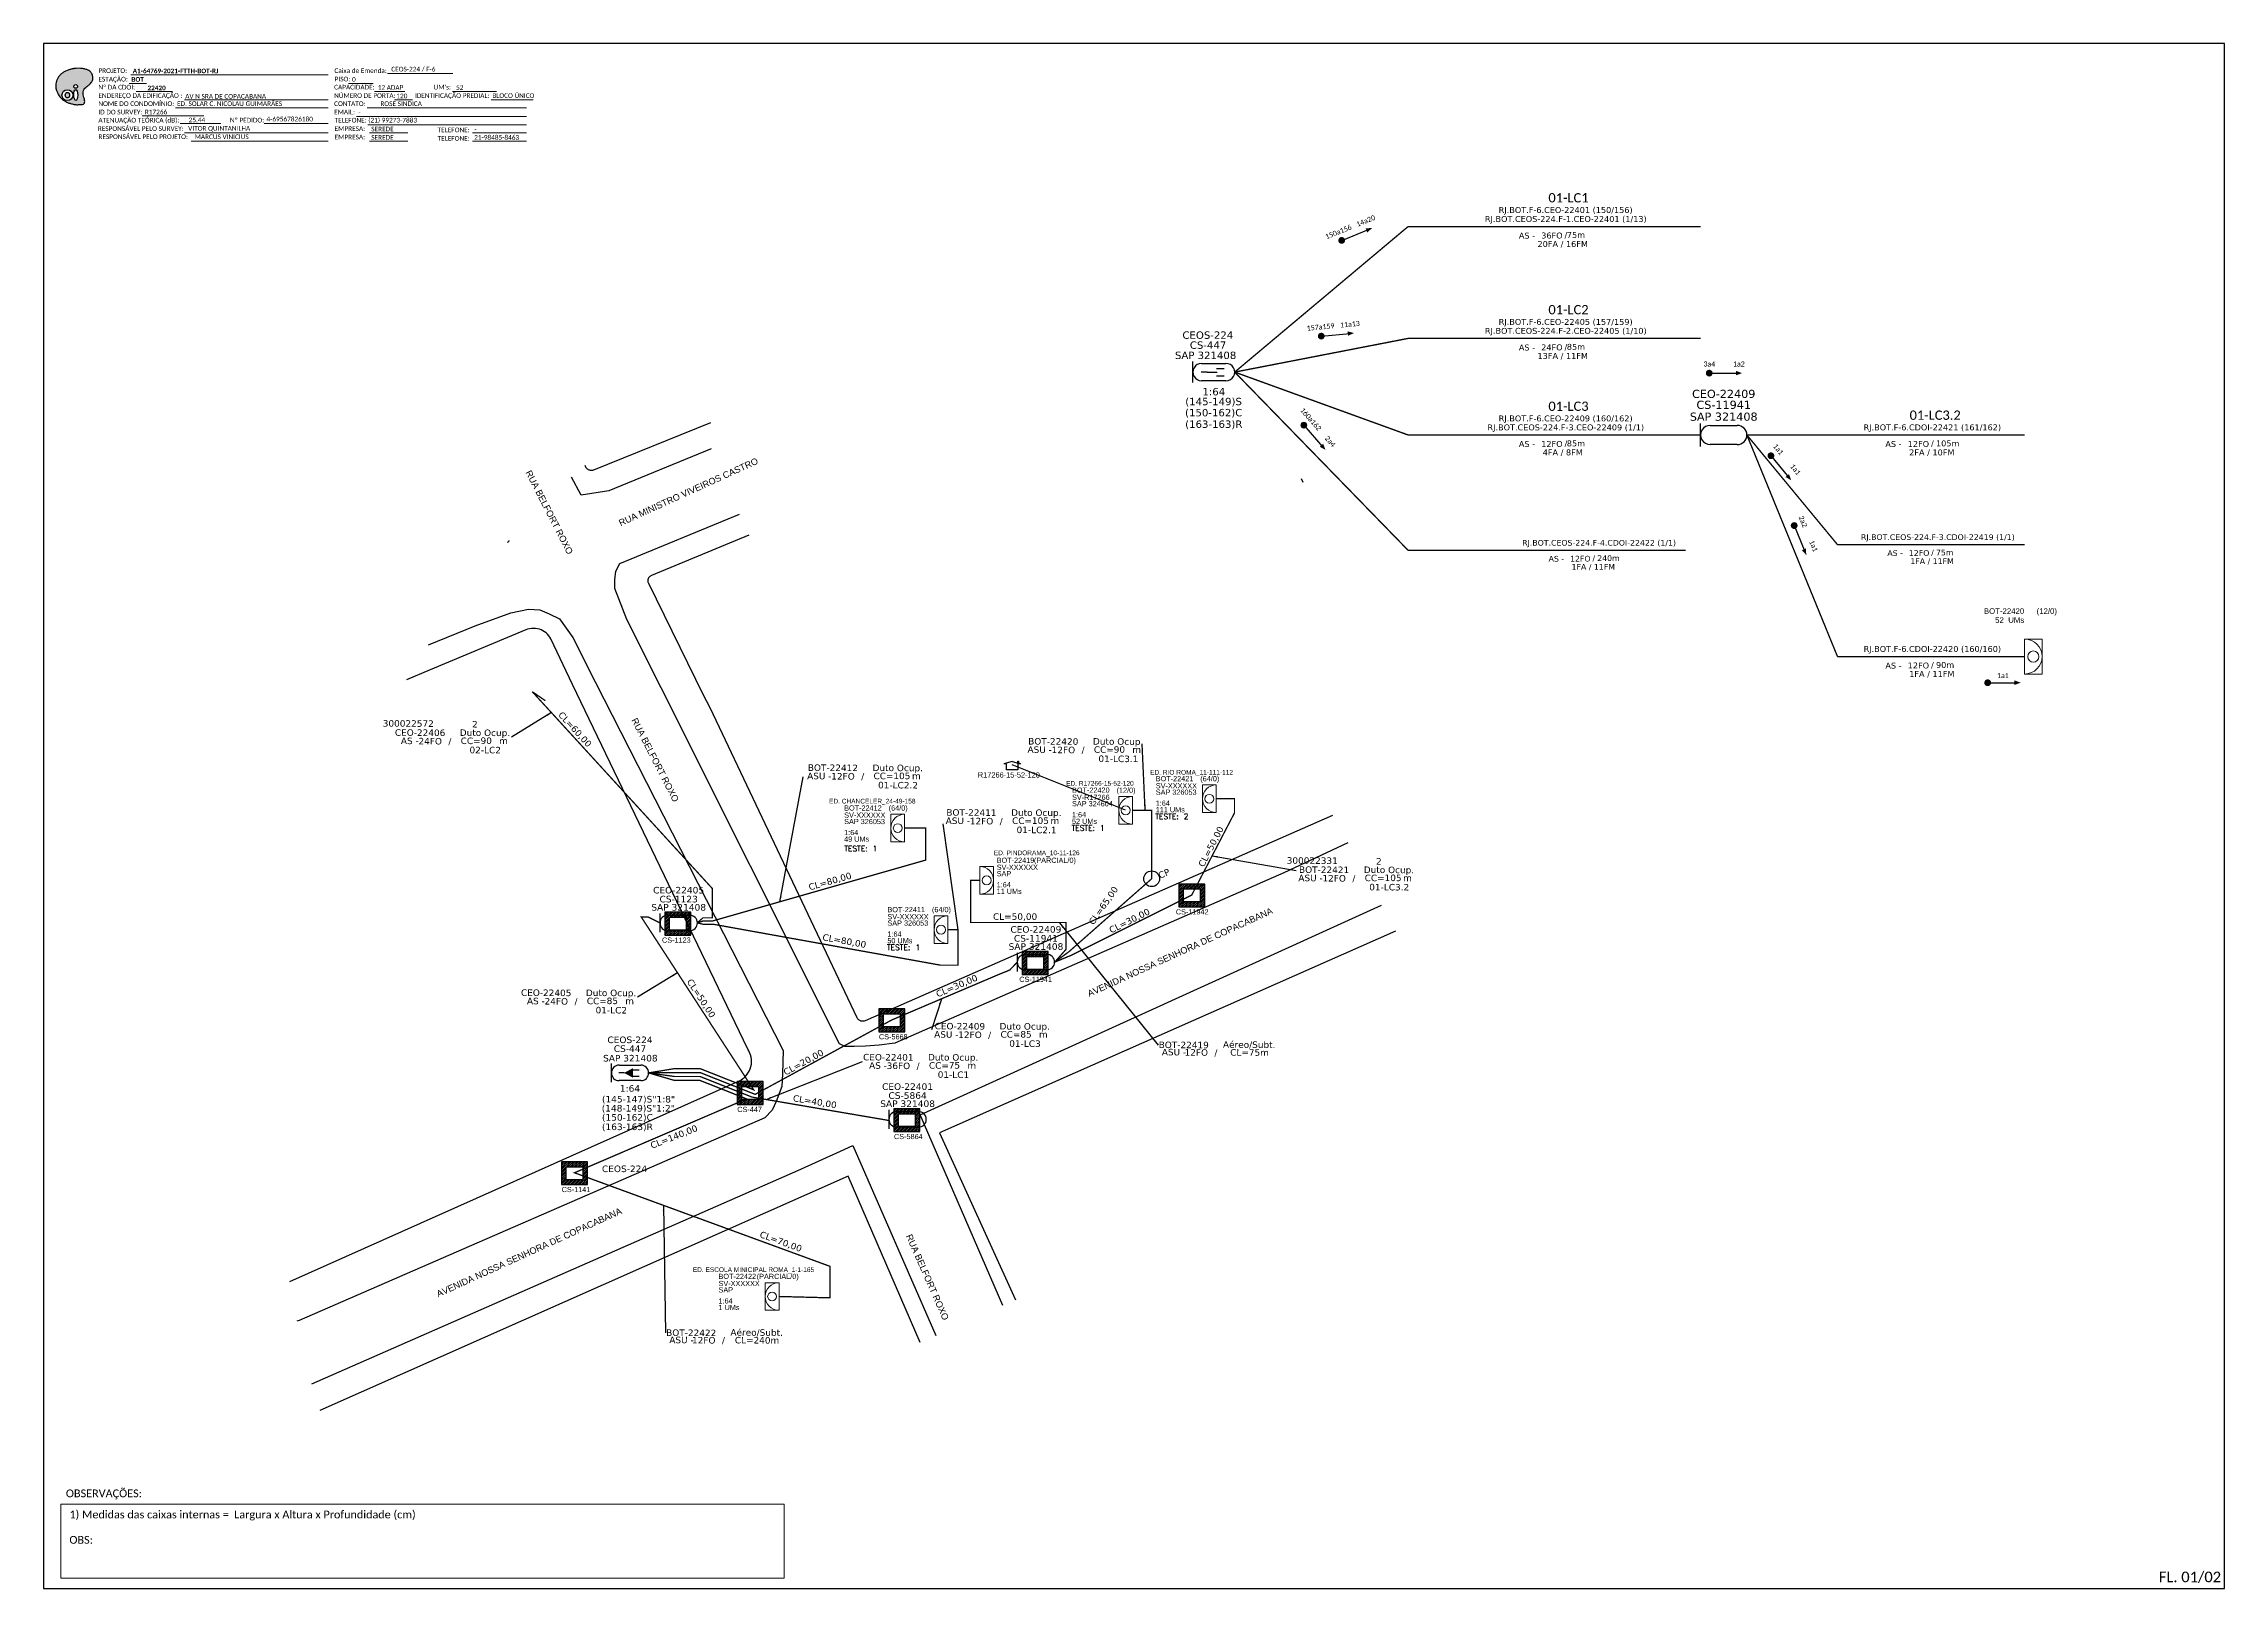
# Model space of a CAD drawing. Header units: inches. Extents: x 1611 to 3397, y 1190 to 1784.
# Drawn here: x 1611 to 2450, y 1190 to 1784 of the extents above; entities that cross this region are included whole.
import ezdxf
from ezdxf.enums import TextEntityAlignment as Align

# ---------------------------------------------------------------- set-up
doc = ezdxf.new("R2010")
doc.units = ezdxf.units.IN
doc.header["$MEASUREMENT"] = 0
for name, color, linetype in [('10.0-Cartográfico', 252, 'Continuous'), ('10.1-Caixas Subterrâneas', 5, 'Continuous'), ('20.4-CEOS', 1, 'Continuous'), ('20.5-CEO', 1, 'Continuous'), ('CABO OPTICO EXISTENTE', 5, 'Continuous'), ('CAP a instalar', 1, 'Continuous'), ('celulas gpon', 7, 'Continuous'), ('label_cabos', 7, 'Continuous'), ('Segmento de Logradouro Texto', 238, 'Continuous'), ('SETA', 7, 'Continuous'), ('surveys', 252, 'Continuous'), ('surveys legendas', 7, 'Continuous')]:
    doc.layers.add(name, color=color, linetype=linetype)
for name, color, linetype, lineweight in [("20.0-LEGENDA DOS CDO'S", 1, 'Continuous', 0), ('20.1-CDO_INTERIOR', 1, 'Continuous', 0), ('40.1-ETIQUETAS', 1, 'Continuous', 20)]:
    doc.layers.add(name, color=color, linetype=linetype, lineweight=lineweight)
doc.styles.add('ARIAL', font='arial.ttf')
doc.styles.add('DIGICADE', font='arial.ttf')
doc.styles.add('ROMANS', font='romans.shx')
doc.styles.add('siredit', font='verdana.ttf')
doc.styles.add('WMF-Calibri0', font='calibri.ttf')
doc.styles.add('WMF-Calibri1', font='calibrib.ttf')
doc.linetypes.add('FENCELINE1', pattern='A,0.25,-0.1,[133,ltypeshp.shx,S=0.1,R=0,X=-0.1,Y=0],-0.1,1', length=1.45)
doc.dimstyles.new('CC', dxfattribs={"dimtxt": 1, "dimasz": 2, "dimexe": 0.18, "dimexo": 0.0625, "dimgap": 0.09, "dimtad": 0, "dimdec": 0, "dimrnd": 1, "dimzin": 0, "dimdsep": 46, "dimtxsty": 'siredit', "dimblk": 'NONE', "dimcen": 0, "dimse1": 1, "dimse2": 1, "dimsd1": 1, "dimsd2": 1, "dimclrt": 7, "dimadec": 0, "dimazin": 0, "dimtfac": 1, "dimtdec": 0, "dimtofl": 0, "dimtmove": 0, "dimatfit": 3, "dimfxl": 0, "dimtolj": 1, "dimtzin": 0, "dimarcsym": 0})

# ---------------------------------------------------------------- blocks, each defined once
blk = doc.blocks.new('Teste  FTTH')
at = {"color": 0, "lineweight": 0, "style": 'ROMANS'}
for tag, p in [('TESTE', (-2.3, -0.29)), ('QTDE', (0.21, -0.29))]:
    blk.add_attdef(tag, p, '', height=0.48, dxfattribs=at)
for tag, p, flags in [('FID', (-2.23, -1.25), 1), ('FATOR', (-2.23, -2.03), 3), ('ID_ATIVIDADE', (-2.23, -2.72), 3)]:
    blk.add_attdef(tag, p, '', height=0.48, dxfattribs=dict(at, flags=flags))
blk = doc.blocks.new('_None')
blk = doc.blocks.new('*X4')
at = {"color": 0, "linetype": 'Continuous'}
for p, q in [((-1.25, 0.34099), (-0.49099, 1.1)), ((-1.25, 0.517767), (-0.667767, 1.1)), ((-1.25, 0.694544), (-0.844544, 1.1)), ((-1.25, 0.87132), (-1.02132, 1.1)), ((-1.25, 1.048097), (-1.198097, 1.1)), ((-1.25, 0.164214), (-0.8035, 0.610714)), ((-1.25, -0.012563), (-0.8035, 0.433937)), ((-1.25, -0.18934), (-0.8035, 0.25716)), ((-1.25, -0.366117), (-0.8035, 0.080383)), ((-0.789214, 0.625), (-0.314214, 1.1)), ((-0.612437, 0.625), (-0.137437, 1.1)), ((-0.43566, 0.625), (0.03934, 1.1)), ((-0.258883, 0.625), (0.216117, 1.1)), ((-0.082107, 0.625), (0.392893, 1.1)), ((0.09467, 0.625), (0.56967, 1.1)), ((0.271447, 0.625), (0.746447, 1.1)), ((0.448223, 0.625), (0.923223, 1.1)), ((0.625, 0.625), (1.1, 1.1)), ((0.801777, 0.625), (1.25, 1.073223)), ((0.8035, 0.449947), (1.25, 0.896447)), ((0.8035, 0.27317), (1.25, 0.71967)), ((0.8035, 0.096393), (1.25, 0.542893)), ((0.8035, -0.080383), (1.25, 0.366117)), ((0.8035, -0.25716), (1.25, 0.18934)), ((0.8035, -0.433937), (1.25, 0.012563)), ((-1.25, -0.542893), (-0.8035, -0.096393)), ((-1.25, -0.71967), (-0.8035, -0.27317)), ((-1.25, -0.896447), (-0.8035, -0.449947)), ((-1.25, -1.073223), (-0.801777, -0.625)), ((-1.1, -1.1), (-0.625, -0.625)), ((-0.923223, -1.1), (-0.448223, -0.625)), ((-0.746447, -1.1), (-0.271447, -0.625)), ((-0.56967, -1.1), (-0.09467, -0.625)), ((-0.392893, -1.1), (0.082107, -0.625)), ((-0.216117, -1.1), (0.258883, -0.625)), ((-0.03934, -1.1), (0.43566, -0.625)), ((0.137437, -1.1), (0.612437, -0.625)), ((0.314214, -1.1), (0.789214, -0.625)), ((0.49099, -1.1), (1.25, -0.34099)), ((0.667767, -1.1), (1.25, -0.517767)), ((0.8035, -0.610714), (1.25, -0.164214)), ((0.844544, -1.1), (1.25, -0.694544)), ((1.02132, -1.1), (1.25, -0.87132)), ((1.198097, -1.1), (1.25, -1.048097))]:
    blk.add_line(p, q, dxfattribs=at)
blk = doc.blocks.new('OI')
h = blk.add_hatch(color=40)
edge = h.paths.add_edge_path()
edge.add_spline(control_points=[(4.35, -0.67), (3.92, -0.99), (3.26, -1.5), (2.81, -2.59), (2.9, -3.5), (3.06, -4.27), (3.31, -4.85), (3.37, -5.39), (3.4, -5.88), (3.2, -6.4), (2.54, -6.61), (1.65, -6.63), (0.55, -6.67), (-0.56, -6.42), (-1.61, -6.14), (-2.77, -5.61), (-3.92, -4.77), (-4.89, -3.7), (-5.34, -2.65), (-5.6, -1.94), (-5.85, -0.96), (-5.71, 0.47), (-5.1, 2.02), (-4.14, 3.02), (-3.3, 3.61), (-2.37, 4.16), (-1.36, 4.44), (-0.56, 4.7), (0.79, 4.85), (2.24, 4.97), (3.79, 4.57), (4.67, 4.21), (5.44, 3.65), (5.76, 2.99), (6.03, 2.21), (6.01, 1.46), (5.72, 0.64), (5.31, 0.08), (4.88, -0.38), (4.51, -0.55), (4.35, -0.67)], knot_values=[0, 0, 0, 0, 1.60434, 2.417191, 3.427595, 4.282808, 4.776746, 5.304182, 5.888771, 6.258406, 6.858137, 7.79129, 8.986195, 10.124242, 11.187857, 12.242908, 13.953784, 15.414161, 16.515391, 17.349188, 17.675853, 19.552021, 21.515531, 22.568638, 23.63245, 24.621084, 25.782718, 26.745347, 27.142653, 29.870543, 31.004649, 31.921532, 32.709589, 33.801391, 34.042471, 35.192333, 35.971461, 36.628871, 37.254359, 37.836911, 37.836911, 37.836911, 37.836911], degree=3, periodic=0)
h.paths.add_polyline_path([(1.13, -0.87, -1), (-0.04, -0.87, -1)], flags=16)
edge = h.paths.add_edge_path(flags=16)
edge.add_ellipse((0.56, -3.59), major_axis=(-0.02, 1.71), ratio=0.361305, start_angle=0, end_angle=360)
h.paths.add_polyline_path([(-0.36, -3.62, -1), (-3.8, -3.62, -1)], flags=16)
edge = h.paths.add_edge_path(flags=0)
edge.add_ellipse((-2.08, -3.62), major_axis=(0, 0.885), ratio=0.758294, start_angle=0, end_angle=360)
at = {"color": 40}
for centre, radius in [((-2.08, -3.62), 1.72), ((0.54, -0.87), 0.587)]:
    blk.add_circle(centre, radius, dxfattribs=at)
blk.add_ellipse((-2.08, -3.62), major_axis=(0, 0.885), ratio=0.758294, start_param=-3.141592653589792, end_param=3.141592653589792, dxfattribs=at)
blk.add_ellipse((0.56, -3.59), major_axis=(-0.02, 1.71), ratio=0.361305, dxfattribs=at)
at = {"color": 40, "start_tangent": (-0.800898, -0.598801), "end_tangent": (-0.800898, -0.598801)}
blk.add_spline([(4.35, -0.67), (3.2, -1.78), (2.9, -2.54), (2.92, -3.55), (3.12, -4.38), (3.28, -4.85), (3.37, -5.37), (3.35, -5.95), (3.2, -6.29), (2.66, -6.55), (1.73, -6.63), (0.54, -6.62), (-0.58, -6.41), (-1.6, -6.11), (-2.56, -5.67), (-3.95, -4.67), (-4.89, -3.56), (-5.37, -2.56), (-5.64, -1.78), (-5.72, -1.46), (-5.63, 0.42), (-4.84, 2.22), (-4.13, 2.99), (-3.27, 3.62), (-2.4, 4.09), (-1.3, 4.47), (-0.37, 4.72), (0.02, 4.77), (2.75, 4.8), (3.85, 4.53), (4.69, 4.16), (5.31, 3.68), (5.85, 2.73), (5.93, 2.5), (5.94, 1.35), (5.67, 0.62), (5.29, 0.08), (4.84, -0.36), (4.35, -0.67)], degree=3, dxfattribs=at)
blk = doc.blocks.new('A$C18A50A88')
at = {"layer": 'surveys', "color": 0}
for p, q in [((3.22, 3.25), (0, 2.31)), ((1.01, 0), (1.01, 2.3)), ((5.43, 0), (1.01, 0)), ((3.22, 3.25), (6.44, 2.31)), ((5.38, 3.39), (5.72, 3.39)), ((5.38, 2.63), (5.38, 3.39)), ((6.44, 2.31), (5.43, 2.31)), ((5.43, 2.31), (5.43, 0)), ((5.72, 3.39), (5.72, 2.53))]:
    blk.add_line(p, q, dxfattribs=at)
blk.add_lwpolyline([(1.01, 2.3), (0, 2.31)], dxfattribs=at)

msp = doc.modelspace()

# ---------------------------------------------------------------- linework, layer by layer
at = {"color": 0, "lineweight": 0}
for p, q in [((1617.52, 1222.77), (1895.77, 1222.77)), ((1617.52, 1194.26), (1617.52, 1222.77)), ((1895.77, 1222.77), (1895.77, 1194.26)), ((1895.77, 1194.26), (1617.52, 1194.26))]:
    msp.add_line(p, q, dxfattribs=at)
msp.add_lwpolyline([(1610.96, 1190.38), (2449.53, 1190.38), (2449.53, 1784.38), (1610.96, 1784.38), (1610.96, 1190.38)])
at = {"color": 7, "lineweight": 0}
for points in [[(1644.44, 1772.34), (1720.41, 1772.34)], [(1743.25, 1772.83), (1768.38, 1772.83)], [(1643.92, 1769.06), (1650.47, 1769.06)], [(1646.58, 1765.99), (1660.52, 1765.99)], [(1665.15, 1762.75), (1720.41, 1762.75)], [(1728.2, 1769.1), (1737.69, 1769.1)], [(1738.25, 1765.99), (1749.87, 1765.99)], [(1745.84, 1762.75), (1752.78, 1762.75)], [(1768.19, 1765.99), (1785.05, 1765.99)], [(1783.01, 1762.75), (1799.19, 1762.75)], [(1648.9, 1756.58), (1672.53, 1756.58)], [(1661.74, 1759.64), (1720.41, 1759.64)], [(1663.44, 1753.61), (1679.11, 1753.61)], [(1695.77, 1753.62), (1720.26, 1753.62)], [(1696.27, 1753.62), (1720.42, 1753.62)], [(1731.33, 1756.4), (1796.6, 1756.4)], [(1735.37, 1759.64), (1796.6, 1759.64)], [(1735.61, 1753.17), (1796.6, 1753.17)], [(1665.15, 1750.05), (1720.41, 1750.05)], [(1667.64, 1746.82), (1720.41, 1746.82)], [(1736.22, 1750.05), (1751.02, 1750.05)], [(1736.22, 1746.82), (1751.02, 1746.82)], [(1775.83, 1750.05), (1796.6, 1750.05)], [(1775.83, 1746.82), (1796.6, 1746.82)]]:
    msp.add_lwpolyline(points, dxfattribs=at)
at = {"color": 0, "const_width": 1.3}
for points in [[(2109.49, 1708.47, 1), (2110.7, 1708.95, 1)], [(2101.6, 1671.84, 1), (2102.89, 1671.96, 1)], [(2250.78, 1657.67, 1), (2252.08, 1657.67, 1)], [(2095.13, 1638.14, 1), (2095.98, 1637.17, 1)], [(2274.75, 1626.4, 1), (2275.58, 1625.39, 1)], [(2283.86, 1599.67, 1), (2284.35, 1598.47, 1)], [(2357.86, 1538.63, 1), (2359.16, 1538.63, 1)]]:
    msp.add_lwpolyline(points, format="xyb", close=True, dxfattribs=at)
at = {"color": 4}
msp.add_lwpolyline([(2027.02, 1489.57), (1983.4, 1507)], dxfattribs=at)
at = {"color": 5}
msp.add_circle((2037.03, 1463.25), 3.03, dxfattribs=at)
at = {"layer": '10.0-Cartográfico'}
for points in [[(1819.05, 1622.22), (1819.35, 1621.64), (1819.47, 1621.42), (1819.62, 1621.24), (1819.79, 1621.06), (1819.97, 1620.88), (1820.19, 1620.75), (1820.38, 1620.62), (1820.63, 1620.53), (1820.87, 1620.44), (1821.12, 1620.4), (1821.36, 1620.36), (1821.63, 1620.36), (1821.87, 1620.36), (1822.12, 1620.41), (1822.36, 1620.48), (1822.53, 1620.55), (1867.55, 1638.74)], [(1867.66, 1628.54), (1828.36, 1612.43), (1817.64, 1610.71), (1813.99, 1617.67)], [(2094.49, 1617.1), (2095.16, 1615.79)], [(1835.21, 1563), (1830.63, 1574.84), (1830.59, 1578.19), (1830.94, 1581.54), (1832.51, 1584.53), (1878.61, 1603.48)], [(1882.17, 1595.34), (1844.73, 1579.88), (1844.48, 1579.76), (1844.27, 1579.65), (1844.07, 1579.49), (1843.9, 1579.33), (1843.74, 1579.14), (1843.59, 1578.94), (1843.47, 1578.73), (1843.4, 1578.51), (1843.33, 1578.28), (1843.29, 1578.05), (1843.27, 1577.81), (1843.29, 1577.58), (1843.32, 1577.33), (1843.4, 1577.11), (1843.5, 1576.88)], [(1789.87, 1593.26), (1789.73, 1592.77), (1789.24, 1592.55)], [(1843.5, 1576.88), (1864.64, 1534)], [(1758.94, 1553.14), (1776.85, 1560.49), (1790.66, 1565.5), (1797.45, 1566.9), (1801.76, 1566.62), (1805.36, 1565.17), (1809.33, 1563.23)], [(1809.33, 1563.23), (1814.45, 1555.99)], [(1848.39, 1536.71), (1835.21, 1563)], [(1814.39, 1537.99), (1806, 1555.48), (1805.65, 1556.11), (1805.22, 1556.71), (1804.75, 1557.25), (1804.21, 1557.76), (1803.62, 1558.21), (1802.98, 1558.58), (1802.29, 1558.91), (1801.58, 1559.18), (1800.82, 1559.35), (1800.07, 1559.45), (1799.31, 1559.49), (1798.56, 1559.46), (1797.8, 1559.36), (1797.05, 1559.17), (1796.37, 1558.94), (1759.54, 1543.55)], [(1814.45, 1555.99), (1823.11, 1538.98)], [(1759.54, 1543.55), (1750.55, 1539.8)], [(1705.62, 1308.43), (1879.05, 1385.8), (1879.84, 1386.38), (1880.57, 1387), (1881.22, 1387.7), (1881.77, 1388.48), (1882.24, 1389.3), (1882.65, 1390.14), (1882.93, 1391.02), (1883.11, 1391.95), (1883.17, 1392.87), (1883.16, 1393.8), (1883.02, 1394.7), (1882.79, 1395.6), (1882.44, 1396.48), (1882.01, 1397.31), (1881.74, 1397.76), (1814.39, 1537.99)], [(1823.11, 1538.98), (1895.28, 1397.23), (1895.11, 1388.24), (1894.88, 1383.33), (1892.6, 1377.58), (1891.17, 1374.3), (1888.27, 1371.27), (1709.18, 1293.38), (1708.37, 1293.08)], [(2112.43, 1477.08), (2087.87, 1465.47), (1938.27, 1400.08), (1932.26, 1399.26), (1927.04, 1398.83), (1922.62, 1398.78), (1919, 1398.74), (1916.98, 1399.83), (1848.39, 1536.71)], [(1864.64, 1534), (1867.08, 1529.05), (1923.68, 1409.91), (1923.78, 1409.69), (1923.93, 1409.48), (1924.08, 1409.31), (1924.27, 1409.15), (1924.47, 1408.99), (1924.67, 1408.86), (1924.91, 1408.75), (1925.13, 1408.66), (1925.38, 1408.6), (1925.65, 1408.58), (1925.89, 1408.56), (1926.16, 1408.56), (1926.4, 1408.61), (1926.65, 1408.66), (1926.96, 1408.77), (2106.66, 1487.76)], [(1979.81, 1299.18), (1948.03, 1372.41), (2013.57, 1402.19), (2125.38, 1453.09)], [(2130.75, 1443.15), (1955.46, 1365.58), (1984.71, 1301.38)], [(1714.13, 1269.04), (1900.94, 1351.02), (1917.39, 1358.49), (1922.08, 1360.67), (1954.09, 1287.67)], [(1948.03, 1284.95), (1920.34, 1348.84), (1717.14, 1258.81)]]:
    msp.add_lwpolyline(points, dxfattribs=at)
at = {"layer": '10.1-Caixas Subterrâneas', "color": 30, "linetype": 'Continuous'}
for p, q in [((2047.47, 1461.22), (2047.47, 1452.43)), ((2057.46, 1461.22), (2047.47, 1461.22)), ((2049.25, 1459.33), (2049.25, 1459.33)), ((2049.25, 1454.33), (2049.25, 1459.33)), ((2049.25, 1459.33), (2055.68, 1459.33)), ((2055.68, 1459.33), (2055.68, 1454.33)), ((2057.46, 1452.43), (2057.46, 1461.22)), ((2047.47, 1452.43), (2057.46, 1452.43)), ((2055.68, 1454.33), (2049.25, 1454.33)), ((1849.88, 1450.35), (1849.88, 1441.56)), ((1859.87, 1450.35), (1849.88, 1450.35)), ((1851.66, 1448.45), (1851.66, 1448.45)), ((1851.66, 1443.45), (1851.66, 1448.45)), ((1851.66, 1448.45), (1858.09, 1448.45)), ((1858.09, 1443.45), (1851.66, 1443.45)), ((1858.09, 1448.45), (1858.09, 1443.45)), ((1859.87, 1441.56), (1859.87, 1450.35)), ((1849.88, 1441.56), (1859.87, 1441.56)), ((1987.26, 1435.26), (1987.26, 1426.47)), ((1997.25, 1435.26), (1987.26, 1435.26)), ((1997.25, 1426.47), (1997.25, 1435.26)), ((1987.26, 1426.47), (1997.25, 1426.47)), ((1989.04, 1433.36), (1989.04, 1433.36)), ((1989.04, 1428.37), (1989.04, 1433.36)), ((1989.04, 1433.36), (1995.47, 1433.36)), ((1995.47, 1428.37), (1989.04, 1428.37)), ((1995.47, 1433.36), (1995.47, 1428.37)), ((1932.11, 1413.19), (1932.11, 1404.4)), ((1942.11, 1413.19), (1932.11, 1413.19)), ((1933.9, 1411.29), (1933.9, 1411.29)), ((1933.9, 1406.3), (1933.9, 1411.29)), ((1933.9, 1411.29), (1940.32, 1411.29)), ((1940.32, 1411.29), (1940.32, 1406.3)), ((1942.11, 1404.4), (1942.11, 1413.19)), ((1932.11, 1404.4), (1942.11, 1404.4)), ((1940.32, 1406.3), (1933.9, 1406.3)), ((1877.64, 1385.24), (1877.64, 1376.45)), ((1887.64, 1385.24), (1877.64, 1385.24)), ((1887.64, 1376.45), (1887.64, 1385.24)), ((1877.64, 1376.45), (1887.64, 1376.45)), ((1879.43, 1383.35), (1879.43, 1383.35)), ((1879.43, 1378.35), (1879.43, 1383.35)), ((1879.43, 1383.35), (1885.85, 1383.35)), ((1885.85, 1378.35), (1879.43, 1378.35)), ((1885.85, 1383.35), (1885.85, 1378.35)), ((1937.91, 1374.82), (1937.91, 1366.03)), ((1947.9, 1374.82), (1937.91, 1374.82)), ((1939.69, 1372.92), (1939.69, 1372.92)), ((1939.69, 1367.93), (1939.69, 1372.92)), ((1939.69, 1372.92), (1946.12, 1372.92)), ((1946.12, 1367.93), (1939.69, 1367.93)), ((1946.12, 1372.92), (1946.12, 1367.93)), ((1947.9, 1366.03), (1947.9, 1374.82)), ((1937.91, 1366.03), (1947.9, 1366.03)), ((1810.12, 1354.44), (1810.12, 1345.64)), ((1820.11, 1354.44), (1810.12, 1354.44)), ((1811.91, 1352.54), (1811.91, 1352.54)), ((1811.91, 1347.54), (1811.91, 1352.54)), ((1811.91, 1352.54), (1818.33, 1352.54)), ((1818.33, 1352.54), (1818.33, 1347.54)), ((1820.11, 1345.64), (1820.11, 1354.44)), ((1810.12, 1345.64), (1820.11, 1345.64)), ((1818.33, 1347.54), (1811.91, 1347.54))]:
    msp.add_line(p, q, dxfattribs=at)
at = {"layer": '20.1-CDO_INTERIOR', "color": 1, "lineweight": 18}
for points in [[(2379.41, 1541.98), (2379.41, 1555.41), (2372.7, 1555.41), (2372.7, 1541.98)], [(2024.37, 1484.26), (2024.36, 1494.89), (2029.67, 1494.89), (2029.68, 1484.26)]]:
    msp.add_lwpolyline(points, close=True, dxfattribs=at)
at = {"layer": '20.1-CDO_INTERIOR', "color": 0, "lineweight": 18}
for points in [[(2056.57, 1488.7), (2056.56, 1499.32), (2061.88, 1499.32), (2061.88, 1488.7)], [(1936.75, 1477.41), (1936.74, 1488.04), (1942.06, 1488.04), (1942.06, 1477.41)], [(1976.24, 1457.33), (1976.25, 1467.96), (1970.94, 1467.96), (1970.93, 1457.33)], [(1953.38, 1438.35), (1953.38, 1448.97), (1958.69, 1448.97), (1958.69, 1438.35)], [(1888.43, 1297.31), (1888.42, 1307.93), (1893.74, 1307.93), (1893.74, 1297.31)]]:
    msp.add_lwpolyline(points, close=True, dxfattribs=at)
at = {"layer": '20.1-CDO_INTERIOR', "color": 1, "lineweight": 18}
for centre, radius in [((2376.05, 1548.7), 2.15), ((2027.02, 1489.57), 1.7)]:
    msp.add_circle(centre, radius, dxfattribs=at)
at = {"layer": '20.1-CDO_INTERIOR', "color": 0, "lineweight": 18}
for centre in [(2059.22, 1494.01), (1939.4, 1482.73), (1973.59, 1462.64), (1956.04, 1443.66), (1891.08, 1302.62)]:
    msp.add_circle(centre, 1.7, dxfattribs=at)
at = {"layer": '20.1-CDO_INTERIOR', "color": 1, "lineweight": 18}
for centre, radius, start, end in [((2372.7, 1548.7), 6.72, 270, 90), ((2029.68, 1489.58), 5.31, 90.02759, 270.02759)]:
    msp.add_arc(centre, radius, start, end, dxfattribs=at)
at = {"layer": '20.1-CDO_INTERIOR', "color": 0, "lineweight": 18}
for centre, start, end in [((2061.88, 1494.01), 90.02759, 270.02759), ((1942.06, 1482.73), 90.02759, 270.02759), ((1970.93, 1462.65), 269.97241, 89.97241), ((1958.69, 1443.66), 90.02759, 270.02759), ((1893.74, 1302.62), 90.02759, 270.02759)]:
    msp.add_arc(centre, 5.31, start, end, dxfattribs=at)
at = {"layer": '20.4-CEOS', "color": 0}
for p, q in [((2052.87, 1654.03), (2052.87, 1662.11)), ((2056.22, 1661.42), (2065.62, 1661.42)), ((2058.33, 1658.07), (2056.07, 1658.07)), ((2065.62, 1654.72), (2056.22, 1654.72)), ((2058.33, 1658.07), (2062.21, 1658.07)), ((2062.03, 1659.4), (2064.89, 1659.4)), ((2062.03, 1656.61), (2064.89, 1656.61)), ((1832.27, 1391.57), (1840.62, 1391.57)), ((1840.62, 1385.61), (1832.27, 1385.61))]:
    msp.add_line(p, q, dxfattribs=at)
for points in [[(1829.29, 1385), (1829.29, 1392.18)], [(1834.14, 1388.59), (1832.13, 1388.59)], [(1837.43, 1389.77), (1839.97, 1389.77)], [(1837.43, 1387.3), (1839.97, 1387.3)]]:
    msp.add_lwpolyline(points, dxfattribs=at)
msp.add_lwpolyline([(1834.14, 1388.59, 0, 3.68, 0), (1837.59, 1388.59, 3.68, 3.68, 0)], format="xyseb", dxfattribs=at)
for centre, start, end in [((1832.27, 1388.59), 90, 270), ((1840.62, 1388.59), 270, 90)]:
    msp.add_arc(centre, 2.98, start, end, dxfattribs=at)
for centre, major_axis, start_param, end_param in [((2056.22, 1658.07), (2.37, 2.37), 0.785398, 3.926991), ((2065.62, 1658.07), (-2.37, 2.37), 2.356194, 5.497787)]:
    msp.add_ellipse(centre, major_axis=major_axis, ratio=1, start_param=start_param, end_param=end_param, dxfattribs=at)
at = {"layer": '20.5-CEO', "color": 0}
for p, q in [((1850.97, 1449.26), (1859.36, 1449.26)), ((1859.36, 1443.28), (1850.97, 1443.28)), ((1938.99, 1373.74), (1947.39, 1373.74)), ((1947.39, 1367.75), (1938.99, 1367.75))]:
    msp.add_line(p, q, dxfattribs=at)
at = {"layer": '20.5-CEO', "color": 5}
for p, q in [((1988.34, 1434.18), (1996.74, 1434.18)), ((1996.74, 1428.19), (1988.34, 1428.19))]:
    msp.add_line(p, q, dxfattribs=at)
at = {"layer": '20.5-CEO', "color": 0}
for points in [[(1847.97, 1449.88), (1847.97, 1442.66)], [(1936, 1374.35), (1936, 1367.14)]]:
    msp.add_lwpolyline(points, dxfattribs=at)
at = {"layer": '20.5-CEO', "color": 5}
msp.add_lwpolyline([(1985.35, 1434.79), (1985.35, 1427.58)], dxfattribs=at)
at = {"layer": '20.5-CEO', "color": 0}
for centre, start, end in [((1850.97, 1446.27), 90, 270), ((1859.36, 1446.27), 270, 90), ((1938.99, 1370.74), 90, 270), ((1947.39, 1370.74), 270, 90)]:
    msp.add_arc(centre, 2.99, start, end, dxfattribs=at)
at = {"layer": '20.5-CEO', "color": 5}
for centre, start, end in [((1988.34, 1431.18), 90, 270), ((1996.74, 1431.18), 270, 90)]:
    msp.add_arc(centre, 2.99, start, end, dxfattribs=at)
at = {"layer": 'CAP a instalar', "color": 5, "linetype": 'Continuous'}
for p, q in [((2248.12, 1629.43), (2248.12, 1638.36)), ((2251.82, 1637.59), (2262.21, 1637.6)), ((2262.21, 1630.19), (2251.82, 1630.19))]:
    msp.add_line(p, q, dxfattribs=at)
at = {"layer": 'CAP a instalar', "color": 0, "linetype": 'FENCELINE1', "ltscale": 6, "const_width": 0.52}
for points in [[(2135.65, 1714.04), (2068.97, 1658.07)], [(2135.65, 1714.04), (2248.12, 1714.04)], [(2135.65, 1671.02), (2068.97, 1658.07)], [(2135.65, 1671.02), (2248.12, 1671.02)], [(2068.97, 1658.07), (2135.65, 1589.54)], [(2135.65, 1633.89), (2068.97, 1658.07)], [(2135.65, 1633.89), (2248.12, 1633.89)], [(2265.91, 1633.89), (2300.75, 1591.72)], [(2265.91, 1633.89), (2372.69, 1633.89)], [(2135.65, 1589.54), (2242.42, 1589.54)], [(2300.75, 1591.72), (2372.69, 1591.72)]]:
    msp.add_lwpolyline(points, dxfattribs=at)
at = {"layer": 'CAP a instalar', "color": 1, "linetype": 'FENCELINE1', "ltscale": 6, "const_width": 0.52}
for points in [[(2265.91, 1633.89), (2300.75, 1548.7)], [(2300.75, 1548.7), (2372.7, 1548.7)]]:
    msp.add_lwpolyline(points, dxfattribs=at)
at = {"layer": 'CAP a instalar', "color": 0, "ltscale": 5, "const_width": 0.5}
for points in [[(1862.35, 1446.35), (1864.48, 1448.22), (1868.1, 1448.22), (1868.1, 1459.49), (1798.86, 1535.18)], [(1798.86, 1535.18), (1803.89, 1531.72)], [(1999.73, 1431.18), (2006.1, 1433.8), (2052.44, 1456.98), (2068.89, 1488.58), (2068.89, 1494.01), (2061.88, 1494.01)], [(1862.35, 1446.27), (1864.48, 1447), (1868.16, 1447), (1950.17, 1470.43), (1950.17, 1482.73), (1942.06, 1482.73)], [(1843.6, 1388.59), (1853.58, 1390.25), (1863.38, 1390.25), (1883.98, 1382.09), (1840.79, 1448.51), (1843.53, 1448.49), (1847.97, 1446.27)], [(1862.35, 1446.27), (1864.48, 1445.78), (1868.31, 1445.78), (1955.85, 1430.02), (1962.58, 1430.02), (1962.58, 1443.66), (1958.69, 1443.66)], [(1843.6, 1388.59), (1853.58, 1388.73), (1863.38, 1388.73), (1884.56, 1380.34), (1937.09, 1408.95), (1978.15, 1426.4), (1982.48, 1428.16), (1985.35, 1431.18)], [(1843.6, 1388.59), (1853.58, 1387.21), (1863.38, 1387.21), (1883.34, 1379.3), (1920.84, 1372.89), (1931.29, 1371.11), (1936, 1370.3)]]:
    msp.add_lwpolyline(points, dxfattribs=at)
at = {"layer": 'CAP a instalar', "ltscale": 5, "const_width": 0.5}
msp.add_lwpolyline([(1999.73, 1431.18), (2005.29, 1435.25), (2037.03, 1463.25), (2037.03, 1489.58), (2029.68, 1489.58)], dxfattribs=at)
at = {"layer": 'CAP a instalar', "color": 0, "linetype": 'FENCELINE1', "ltscale": 5, "const_width": 0.5}
for points in [[(1999.73, 1431.18), (2004.15, 1436.15), (2004.15, 1446.43), (1967.39, 1446.43), (1967.39, 1462.66), (1970.93, 1462.65)], [(1843.6, 1388.59), (1853.58, 1385.69), (1863.38, 1385.69), (1881.29, 1378.6), (1815.1, 1350.19), (1913.35, 1314.21), (1913.35, 1302.11), (1893.74, 1302.62)]]:
    msp.add_lwpolyline(points, dxfattribs=at)
at = {"layer": 'CAP a instalar', "color": 5, "linetype": 'Continuous'}
for centre, start_param, end_param in [((2251.82, 1633.89), 6.283185, 9.424778), ((2262.21, 1633.89), 3.141593, 6.283185)]:
    msp.add_ellipse(centre, major_axis=(0, 3.7), ratio=1, start_param=start_param, end_param=end_param, dxfattribs=at)
at = {"layer": 'SETA', "color": 0}
for points in [[(2110.1, 1708.71), (2120.45, 1712.88)], [(2102.24, 1671.9), (2113.35, 1672.95)], [(2251.43, 1657.67), (2262.59, 1657.67)], [(2095.55, 1637.66), (2102.9, 1629.26)], [(2274.9, 1626.22), (2282, 1617.58)], [(2283.95, 1599.46), (2288.16, 1589.11)], [(2358.51, 1538.63), (2369.69, 1538.63)]]:
    msp.add_lwpolyline(points, dxfattribs=at)
for points in [[(2119.29, 1713.37), (2121.81, 1713.46), (2119.93, 1711.76)], [(2112.38, 1673.74), (2114.83, 1673.1), (2112.54, 1672.02)], [(2261.69, 1658.55), (2264.07, 1657.68), (2261.69, 1656.82)], [(2102.98, 1630.51), (2103.89, 1628.15), (2101.67, 1629.37)], [(2282.11, 1618.84), (2282.95, 1616.45), (2280.77, 1617.74)], [(2288.64, 1590.27), (2288.74, 1587.74), (2287.04, 1589.62)], [(2368.79, 1539.52), (2371.18, 1538.65), (2368.79, 1537.78)]]:
    msp.add_solid(points, dxfattribs=at)

# ---------------------------------------------------------------- block references
at = {"color": 7, "xscale": 1.213923925163968, "yscale": 1.213923925164635, "zscale": 1.213923925163967, "rotation": 0.1532896024163693}
msp.add_blockref('OI', (1622.63, 1768.96), dxfattribs=at)
msp.add_blockref('A$C18A50A88', (1980.17, 1505.11))
at = {"layer": '10.1-Caixas Subterrâneas', "color": 30, "linetype": 'Continuous', "xscale": 3.997344428889391, "yscale": 3.997344428889505, "zscale": 7.994688857778955, "rotation": 180.0000000000636}
for p in [(2052.46, 1456.83), (1854.88, 1445.95), (1992.26, 1430.87), (1937.11, 1408.8), (1882.64, 1380.85), (1942.91, 1370.43), (1815.12, 1350.04)]:
    msp.add_blockref('*X4', p, dxfattribs=at)
at = {"layer": "20.0-LEGENDA DOS CDO'S", "color": 0, "lineweight": 0, "xscale": 4.376250000000293, "yscale": 4.376249999999798, "zscale": 4.376249999999981, "rotation": 0.0040785621067187}
for p, values in [((2048.48, 1487.44), {'TESTE': 'TESTE:', 'QTDE': '2'}), ((1928.87, 1475.09), {'TESTE': 'TESTE:', 'QTDE': '1'}), ((1945.3, 1437.09), {'TESTE': 'TESTE:', 'QTDE': '1'})]:
    msp.add_blockref('Teste  FTTH', p, dxfattribs=at).add_auto_attribs(values)
at = {"layer": "20.0-LEGENDA DOS CDO'S", "color": 1, "lineweight": 0, "xscale": 4.376250000000293, "yscale": 4.376249999999798, "zscale": 4.376249999999981, "rotation": 0.0040785621067187}
msp.add_blockref('Teste  FTTH', (2016.28, 1483), dxfattribs=at).add_auto_attribs({'TESTE': 'TESTE:', 'QTDE': '1'})

# ---------------------------------------------------------------- texts
at = {"color": 7, "lineweight": 0, "style": 'WMF-Calibri0'}
for s, height, p in [('PROJETO:', 1.793, (1632.03, 1773.09)), ('ESTAÇÃO:', 1.793, (1632.03, 1769.81)), ('Caixa de Emenda:', 1.7927, (1722.79, 1773.09)), ('PISO:', 1.793, (1722.86, 1769.85)), ('ENDEREÇO DA EDIFICAÇÃO :', 1.7927, (1632.03, 1763.5)), ('Nº DA CDOI:', 1.7927, (1632.03, 1766.74)), ('NOME DO CONDOMÍNIO:', 1.7927, (1632.03, 1760.39)), ('ED. SOLAR C. NICOLAU GUIMARÃES', 1.7927, (1662.25, 1760.39)), ('CAPACIDADE:', 1.7927, (1722.68, 1766.74)), ('CONTATO:         ROSE SINDICA', 1.7927, (1722.68, 1760.39)), ('NÚMERO DE PORTA:', 1.7927, (1722.68, 1763.5)), ('IDENTIFICAÇÃO PREDIAL:', 1.7927, (1753.76, 1763.5)), ("UM's:", 1.793, (1760.93, 1766.74)), ('BLOCO ÚNICO', 1.7927, (1783.51, 1763.5)), ('RESPONSÁVEL PELO SURVEY:', 1.7927, (1631.79, 1750.8)), ('ATENUAÇÃO TEÓRICA (dB):', 1.7927, (1632.03, 1754.04)), ('ID DO SURVEY:', 1.7927, (1632.03, 1757.15)), ('Nº PEDIDO:', 1.793, (1682.62, 1754.05)), ('EMAIL:', 1.793, (1722.68, 1757.15)), ('TELEFONE: (21) 99273-7883', 1.7927, (1722.86, 1754.04)), ('EMPRESA:', 1.793, (1722.86, 1750.8)), ('RESPONSÁVEL PELO PROJETO:', 1.7927, (1632.03, 1747.69)), ('EMPRESA:', 1.793, (1722.86, 1747.56)), ('TELEFONE:', 1.793, (1762.47, 1750.3)), ('TELEFONE:', 1.793, (1762.47, 1747.06))]:
    msp.add_text(s, height=height, dxfattribs=at).set_placement(p)
at = {"color": 7, "linetype": 'Continuous'}
for s, height, style, p in [('BOT', 1.793, 'WMF-Calibri1', (1644.71, 1769.71)), ('A1-64769-2021-FTTH-BOT-RJ', 1.7927, 'WMF-Calibri1', (1645.23, 1772.99)), ('0', 1.79, 'WMF-Calibri0', (1729.56, 1769.7)), ('CEOS-224 / F-6', 1.7927, 'WMF-Calibri0', (1744.64, 1773.67)), ('AV N SRA DE COPACABANA', 1.7927, 'WMF-Calibri0', (1665.42, 1763.21)), ('120', 1.793, 'WMF-Calibri0', (1746.59, 1763.35)), ('VITOR QUINTANILHA', 1.7927, 'WMF-Calibri0', (1666.55, 1750.89)), ('-', 1.79, 'WMF-Calibri0', (1732.03, 1757)), ('MARCUS VINICIUS', 1.7927, 'WMF-Calibri0', (1669.04, 1747.66)), ('SEREDE', 1.793, 'WMF-Calibri0', (1736.93, 1750.65)), ('SEREDE', 1.793, 'WMF-Calibri0', (1736.93, 1747.42)), ('21-98485-8463', 1.7927, 'WMF-Calibri0', (1776.53, 1747.42)), ('-', 1.79, 'WMF-Calibri0', (1776.62, 1750.61))]:
    msp.add_text(s, height=height, dxfattribs=dict(at, style=style)).set_placement(p)
at = {"color": 7, "linetype": 'Continuous', "style": 'WMF-Calibri1'}
msp.add_text('22420', height=1.793, dxfattribs=at).set_placement((1654.42, 1766.45), align=Align.CENTER)
at = {"color": 0, "linetype": 'Continuous', "style": 'WMF-Calibri0'}
for s, p in [('12 ADAP', (1739.43, 1766.61)), ('52', (1769.55, 1766.59)), ('R17266', (1649.89, 1757.19))]:
    msp.add_text(s, height=1.793, dxfattribs=at).set_placement(p)
at = {"color": 0, "lineweight": 0, "style": 'WMF-Calibri0'}
msp.add_text('25,44', height=1.793, dxfattribs=at).set_placement((1666.74, 1754.13))
at = {"color": 7, "style": 'WMF-Calibri0'}
msp.add_text('4-69567826180', height=1.7927, dxfattribs=at).set_placement((1696.67, 1754.46))
at = {"color": 0, "style": 'ARIAL'}
for s, p in [('ED. RIO ROMA_11-111-112', (2036.45, 1503.28)), ('ED. ESCOLA MINICIPAL ROMA_1-1-165', (1860.58, 1312.03))]:
    msp.add_text(s, height=1.8, rotation=0.00993, dxfattribs=at).set_placement(p)
at = {"color": 3, "style": 'ARIAL'}
for s, p in [('ED. CHANCELER_24-49-158', (1912.97, 1492.19)), ('ED. R17266-15-52-120', (2004.14, 1499.04)), ('ED. PINDORAMA_10-11-126', (1976.35, 1472.31))]:
    msp.add_text(s, height=1.8, rotation=0.00993, dxfattribs=at).set_placement(p)
at = {"color": 0, "attachment_point": 5}
for s, insert, char_height, width in [('\\C3;\\fCalibri|b0|i0|c0|p34;01-LC1', (2197.32, 1725.08), 3.5661, 53.1835), ('\\C3;\\fCalibri|b0|i0|c0|p34;01-LC2', (2197.32, 1682.06), 3.5661, 53.1835), ('\\C7;\\fCalibri|b0|i0|c0|p34;3a4', (2251.49, 1661.18), 1.9471, 32.9177), ('\\C7;\\fCalibri|b0|i0|c0|p34;1a2', (2262.83, 1661.18), 1.9471, 32.9177), ('\\C3;\\fCalibri|b0|i0|c0|p34;01-LC3', (2197.32, 1644.93), 3.5661, 53.1835), ('\\C3;\\fCalibri|b0|i0|c0|p34;01-LC3.2', (2338.31, 1641.49), 3.5661, 53.1835), ('\\C7;\\fCalibri|b0|i0|c0|p34;1a1', (2364.36, 1541.4), 1.95, 32.9664)]:
    msp.add_mtext(s, dxfattribs=dict(at, insert=insert, char_height=char_height, width=width))
for s, insert, char_height, width, rotation in [('\\C7;\\fCalibri|b0|i0|c0|p34;150a156', (2108.84, 1711.99), 1.9471, 32.9177, 21.96596), ('\\C7;\\fCalibri|b0|i0|c0|p34;14a20', (2119.35, 1716.23), 1.9471, 32.9177, 21.96596), ('\\C7;\\fCalibri|b0|i0|c0|p34;11a13', (2113.26, 1676.47), 1.9471, 32.9177, 5.36735), ('\\C7;\\fCalibri|b0|i0|c0|p34;157a159', (2101.98, 1675.41), 1.9471, 32.9177, 5.36735), ('\\C7;\\fCalibri|b0|i0|c0|p34;160a162', (2098.24, 1639.92), 1.9471, 32.9177, 311.17997), ('\\C7;\\fCalibri|b0|i0|c0|p34;2a4', (2105.7, 1631.39), 1.9471, 32.9177, 311.17997), ('\\C8;\\fCalibri|b0|i0|c0|p34;1a1', (2277.98, 1628.37), 1.95, 32.9664, 309.41479), ('\\C8;\\fCalibri|b0|i0|c0|p34;1a1', (2284.59, 1620.61), 1.95, 32.9664, 309.41479), ('\\fCalibri|b0|i0|c0|p34;2a2', (2287.53, 1600.6), 1.95, 32.9664, 292.15708), ('\\fCalibri|b0|i0|c0|p34;1a1', (2291.54, 1591.22), 1.95, 32.9664, 292.15708)]:
    msp.add_mtext(s, dxfattribs=dict(at, insert=insert, char_height=char_height, width=width, rotation=rotation))
at = {"lineweight": 0, "attachment_point": 1, "style": 'WMF-Calibri0'}
for s, insert, char_height, width in [('OBSERVAÇÕES:', (1619.53, 1228.41), 3, 277.1819), ('1) Medidas das caixas internas =  Largura x Altura x Profundidade (cm)', (1620.88, 1220.29), 3, 277.1819), ('OBS: ', (1620.88, 1210.54), 3, 277.1819), ('FL. 01/02', (2424.33, 1196.82), 4.071, 376.0996)]:
    msp.add_mtext(s, dxfattribs=dict(at, insert=insert, char_height=char_height, width=width))
at = {"layer": '10.1-Caixas Subterrâneas', "color": 30, "style": 'ARIAL'}
for s, p in [('CS-11942', (2046.34, 1449.53)), ('CS-1123', (1848.75, 1438.66)), ('CS-11941', (1986.13, 1423.57)), ('CS-5668', (1932.17, 1401.5)), ('CS-447', (1877.7, 1373.55)), ('CS-5864', (1937.96, 1363.13)), ('CS-1141', (1810.17, 1342.75))]:
    msp.add_text(s, height=2, dxfattribs=at).set_placement(p)
at = {"layer": "20.0-LEGENDA DOS CDO'S", "color": 1, "style": 'ARIAL'}
for s, p in [('BOT-22420', (2372.56, 1565.1)), ('52  UMs', (2372.57, 1561.65))]:
    msp.add_text(s, height=2.149, dxfattribs=at).set_placement(p, align=Align.RIGHT)
msp.add_text('    (12/0)', height=2.145, dxfattribs=at).set_placement((2379.59, 1565.1), align=Align.CENTER)
at = {"layer": "20.0-LEGENDA DOS CDO'S", "color": 0, "style": 'ARIAL'}
for s, rotation, p in [('BOT-22421', 0.11799, (2038.62, 1500.74)), ('SV-XXXXXX', 359.97241, (2038.63, 1498.01)), ('SAP 326053', 359.97241, (2038.62, 1495.55)), ('1:64', 359.97241, (2038.6, 1491.31)), ('SV-XXXXXX', 359.97241, (1918.81, 1486.73)), ('SAP 326053', 359.97241, (1918.8, 1484.26)), ('BOT-22412', 0.11799, (1918.8, 1489.45)), ('111 UMs', 359.97241, (2038.6, 1488.78)), ('49 UMs', 359.97241, (1918.78, 1477.5)), ('1:64', 359.97241, (1918.78, 1480.03)), ('SV-XXXXXX', 359.97241, (1977.46, 1466.65)), ('BOT-22419', 359.97241, (1977.46, 1469.37)), ('SAP', 359.97241, (1977.46, 1464.18)), ('1:64', 359.97241, (1977.44, 1459.95)), ('11 UMs', 359.97241, (1977.44, 1457.41)), ('BOT-22411', 0.11799, (1935.44, 1450.39)), ('SAP 326053', 359.97241, (1935.43, 1445.2)), ('SV-XXXXXX', 359.97241, (1935.44, 1447.66)), ('1:64', 359.97241, (1935.42, 1440.97)), ('50 UMs', 359.97241, (1935.41, 1438.43)), ('SV-XXXXXX', 359.97241, (1870.49, 1306.62)), ('BOT-22422', 359.97241, (1870.48, 1309.35)), ('SAP', 359.97241, (1870.48, 1304.16)), ('1:64', 359.97241, (1870.46, 1299.92)), ('1 UMs', 359.97241, (1870.46, 1297.39))]:
    msp.add_text(s, height=2, rotation=rotation, dxfattribs=at).set_placement(p)
for s, p in [('(64/0)', (2059.39, 1500.73)), ('(64/0)', (1939.57, 1489.45)), ('        (PARCIAL/0)', (1996.74, 1469.36)), ('(64/0)', (1956.21, 1450.38)), ('         (PARCIAL/0)', (1889.76, 1309.34))]:
    msp.add_text(s, height=2, rotation=359.97241, dxfattribs=at).set_placement(p, align=Align.CENTER)
at = {"layer": "20.0-LEGENDA DOS CDO'S", "color": 1, "style": 'ARIAL'}
for s, rotation, p in [('SV-R17266', 359.97241, (2006.43, 1493.58)), ('SAP 324604', 359.97241, (2006.42, 1491.11)), ('BOT-22420', 0.11799, (2006.42, 1496.3)), ('52 UMs', 359.97241, (2006.4, 1484.34)), ('1:64', 359.97241, (2006.4, 1486.88))]:
    msp.add_text(s, height=2, rotation=rotation, dxfattribs=at).set_placement(p)
msp.add_text('(12/0)', height=2, rotation=359.97241, dxfattribs=at).set_placement((2027.19, 1496.29), align=Align.CENTER)
at = {"layer": '20.4-CEOS', "color": 0, "style": 'siredit'}
for s, height, p in [('CEOS-224', 2.837, (2058.64, 1673.71)), ('CS-447', 2.837, (2058.72, 1669.87)), ('SAP 321408', 2.837, (2057.79, 1665.94)), ('1:64', 2.837, (2060.92, 1651.95)), ('(150-162)C', 2.837, (2060.89, 1643.9)), ('(145-149)S', 2.837, (2060.84, 1648.18)), ('(163-163)R', 2.837, (2060.92, 1639.47)), ('SAP 321408', 2.524, (1836.58, 1395.52))]:
    msp.add_text(s, height=height, dxfattribs=at).set_placement(p, align=Align.TOP_CENTER)
at = {"layer": '20.4-CEOS', "color": 5, "style": 'siredit'}
for s, p in [('CEO-22409', (2257.01, 1651.27)), ('CS-11941', (2257.01, 1647.07)), ('SAP 321408', (2257.01, 1642.51))]:
    msp.add_text(s, height=3.137, rotation=0.01293, dxfattribs=at).set_placement(p, align=Align.TOP_CENTER)
at = {"layer": '20.4-CEOS', "color": 7, "style": 'siredit'}
for s, p in [('CEO-22405', (1855.13, 1460.12)), ('CEOS-224', (1836.44, 1402.58)), ('CS-447', (1836.44, 1399.19)), ('1:64', (1836.44, 1383.88)), ('CEO-22401', (1943.16, 1384.59))]:
    msp.add_text(s, height=2.524, dxfattribs=at).set_placement(p, align=Align.TOP_CENTER)
at = {"layer": '20.4-CEOS', "color": 5, "style": 'siredit'}
msp.add_text('CEO-22409', height=2.524, dxfattribs=at).set_placement((1992.51, 1445.03), align=Align.TOP_CENTER)
at = {"layer": '20.4-CEOS', "color": 7, "style": 'siredit'}
for s, height, p in [('(148-149)S"1:2"', 2.5242, (1825.57, 1373.74)), ('(145-147)S"1:8"', 2.5242, (1825.66, 1377.22)), ('(150-162)C', 2.524, (1825.66, 1370.23)), ('(163-163)R', 2.524, (1825.66, 1366.61)), ('CEOS-224', 2.524, (1825.66, 1350.45))]:
    msp.add_text(s, height=height, dxfattribs=at).set_placement(p)
at = {"layer": '20.5-CEO', "color": 7, "style": 'siredit'}
for s, p in [('SAP 321408', (1855.16, 1453.54)), ('CS-1123', (1855.16, 1456.69)), ('SAP 321408', (1943.19, 1378.01)), ('CS-5864', (1943.19, 1381.16))]:
    msp.add_text(s, height=2.534, dxfattribs=at).set_placement(p, align=Align.TOP_CENTER)
at = {"layer": '20.5-CEO', "color": 5, "style": 'siredit'}
for s, p in [('SAP 321408', (1992.54, 1438.45)), ('CS-11941', (1992.54, 1441.6))]:
    msp.add_text(s, height=2.534, dxfattribs=at).set_placement(p, align=Align.TOP_CENTER)
at = {"layer": '40.1-ETIQUETAS', "color": 0, "style": 'siredit'}
for s, height, p in [('RJ.BOT.F-6.CEO-22401 (150/156)', 2.2745, (2196.23, 1720.39)), ('RJ.BOT.CEOS-224.F-1.CEO-22401 (1/13)', 2.2745, (2196.28, 1716.95)), ('20FA / 16FM', 2.2745, (2195.1, 1707.32)), ('RJ.BOT.F-6.CEO-22405 (157/159)', 2.2745, (2196.23, 1677.38)), ('RJ.BOT.CEOS-224.F-2.CEO-22405 (1/10)', 2.2745, (2196.28, 1673.93)), ('13FA / 11FM', 2.2745, (2195.1, 1664.3)), ('RJ.BOT.CEOS-224.F-3.CEO-22409 (1/1)', 2.2745, (2196.28, 1636.8)), ('RJ.BOT.F-6.CEO-22409 (160/162)', 2.2745, (2196.23, 1640.25)), ('4FA / 8FM', 2.274, (2195.1, 1627.18)), ('2FA / 10FM', 2.274, (2337.02, 1627.18)), ('1FA / 11FM', 2.184, (2337.12, 1585.38)), ('1FA / 11FM', 2.184, (2206.85, 1583.19))]:
    msp.add_text(s, height=height, dxfattribs=at).set_placement(p, align=Align.MIDDLE_CENTER)
for s, height, p in [('AS -', 2.274, (2184.46, 1710.55)), ('36FO', 2.274, (2195.05, 1710.59)), ('/', 2.27, (2196.84, 1710.8)), ('24FO', 2.274, (2195.05, 1667.57)), ('/', 2.27, (2196.84, 1667.78)), ('AS -', 2.274, (2184.46, 1667.53)), ('AS -', 2.274, (2184.46, 1630.41)), ('12FO', 2.274, (2195.05, 1630.44)), ('/', 2.27, (2196.84, 1630.65)), ('AS -', 2.274, (2325.39, 1630.41)), ('12FO', 2.274, (2335.98, 1630.44)), ('/', 2.27, (2337.77, 1630.65)), ('AS -', 2.184, (2195.65, 1586.3)), ('12FO', 2.184, (2205.81, 1586.33)), ('/', 2.18, (2207.54, 1586.53)), ('AS -', 2.184, (2325.91, 1588.48)), ('12FO', 2.184, (2336.08, 1588.51)), ('/', 2.18, (2337.8, 1588.71))]:
    msp.add_text(s, height=height, dxfattribs=at).set_placement(p, align=Align.MIDDLE_RIGHT)
for s, height, p in [('75m', 2.274, (2196.67, 1710.8)), ('85m', 2.274, (2196.67, 1667.78)), ('85m', 2.274, (2196.67, 1630.65)), ('105m', 2.274, (2338.63, 1630.65)), ('240m', 2.184, (2208.36, 1586.53)), ('75m', 2.184, (2338.62, 1588.71))]:
    msp.add_text(s, height=height, dxfattribs=at).set_placement(p, align=Align.MIDDLE_LEFT)
at = {"layer": '40.1-ETIQUETAS', "color": 1, "style": 'siredit'}
for s, height, p in [('AS -', 2.274, (2325.4, 1545.21)), ('12FO', 2.274, (2335.98, 1545.25)), ('/', 2.27, (2337.78, 1545.46))]:
    msp.add_text(s, height=height, dxfattribs=at).set_placement(p, align=Align.MIDDLE_RIGHT)
msp.add_text('1FA / 11FM', height=2.274, dxfattribs=at).set_placement((2337.03, 1541.98), align=Align.MIDDLE_CENTER)
msp.add_text('90m', height=2.274, dxfattribs=at).set_placement((2338.63, 1545.46), align=Align.MIDDLE_LEFT)
at = {"layer": 'CABO OPTICO EXISTENTE', "color": 0, "style": 'siredit'}
for s, height, p in [('RJ.BOT.F-6.CDOI-22421 (161/162)', 2.2745, (2337.22, 1636.81)), ('RJ.BOT.CEOS-224.F-4.CDOI-22422 (1/1)', 2.1844, (2209.07, 1592.44)), ('RJ.BOT.CEOS-224.F-3.CDOI-22419 (1/1)', 2.1844, (2339.34, 1594.62))]:
    msp.add_text(s, height=height, dxfattribs=at).set_placement(p, align=Align.MIDDLE_CENTER)
at = {"layer": 'CABO OPTICO EXISTENTE', "color": 1, "style": 'siredit'}
msp.add_text('RJ.BOT.F-6.CDOI-22420 (160/160)', height=2.2745, dxfattribs=at).set_placement((2337.22, 1551.61), align=Align.MIDDLE_CENTER)
at = {"layer": 'celulas gpon', "style": 'siredit'}
for s, rotation, p in [('CL=60,00', 312.4799, (1808.65, 1526.13)), ('CL=50,00', 62.54265, (2057.02, 1467.51)), ('CL=80,00', 15.93694, (1905.53, 1458.74)), ('CL=65,00', 55.3487, (2014.65, 1445.27)), ('CL=30,00', 26.58419, (2021.46, 1442.19)), ('CL=50,00', 0.00979, (1976.03, 1447.45)), ('CL=80,00', 349.83461, (1910.3, 1439.63)), ('CL=30,00', 23.05842, (1954.75, 1417.6)), ('CL=50,00', 303.04619, (1858.17, 1423.72)), ('CL=20,00', 28.54002, (1896.28, 1387.53)), ('CL=40,00', 350.43459, (1898.94, 1377.75)), ('CL=140,00', 21.5124, (1844.87, 1359.39)), ('CL=70,00', 339.97625, (1886.05, 1325.52))]:
    msp.add_text(s, height=2.5, rotation=rotation, dxfattribs=at).set_placement(p)
at = {"layer": 'celulas gpon', "color": 5, "style": 'siredit'}
msp.add_text('CP', height=2.5, rotation=23.72854, dxfattribs=at).set_placement((2040.24, 1463.21))
at = {"layer": 'label_cabos', "color": 0, "style": 'siredit'}
for s, p in [('300022572', (1751.19, 1522.96)), ('CEO-22406', (1755.73, 1519.43)), ('Duto Ocup.', (1780.67, 1519.39)), ('2', (1776.8, 1522.66)), ('AS - ', (1752.31, 1516.27)), ('24FO', (1759.62, 1516.15)), ('/', (1767.19, 1516.15)), ('CC=', (1775.17, 1516.28)), ('02-LC2', (1780.77, 1512.74)), ('m', (1787.81, 1516.28)), ('ASU - ', (1994.53, 1512.9)), ('BOT-22420', (1999.2, 1516.06)), ('12FO', (2003.09, 1512.78)), ('/', (2010.66, 1512.78)), ('Duto Ocup.', (2024.14, 1516.02)), ('CC=', (2018.64, 1512.91)), ('01-LC3.1', (2024.24, 1509.37)), ('m', (2031.28, 1512.91)), ('ASU - ', (1909.79, 1502.76)), ('BOT-22412', (1914.47, 1505.93)), ('12FO', (1918.35, 1502.64)), ('/', (1925.92, 1502.64)), ('Duto Ocup.', (1939.41, 1505.88)), ('CC=', (1933.91, 1502.77)), ('m', (1946.55, 1502.77)), ('01-LC2.2', (1939.51, 1499.24)), ('ASU - ', (1963.06, 1485.54)), ('BOT-22411', (1967.73, 1488.71)), ('12FO', (1971.62, 1485.42)), ('/', (1979.19, 1485.42)), ('Duto Ocup.', (1992.68, 1488.66)), ('CC=', (1987.18, 1485.56)), ('m', (1999.82, 1485.56)), ('01-LC2.1', (1992.77, 1482.02)), ('300022331', (2098.79, 1470.24)), ('BOT-22421', (2103.34, 1466.71)), ('Duto Ocup.', (2128.28, 1466.67)), ('2', (2124.41, 1469.93)), ('ASU - ', (2098.67, 1463.54)), ('12FO', (2107.22, 1463.43)), ('/', (2114.79, 1463.43)), ('CC=', (2122.78, 1463.56)), ('01-LC3.2', (2128.38, 1460.02)), ('m', (2135.42, 1463.56)), ('CEO-22405', (1804.22, 1419.41)), ('AS - ', (1800.79, 1416.24)), ('24FO', (1808.1, 1416.12)), ('/', (1815.67, 1416.12)), ('Duto Ocup.', (1829.16, 1419.36)), ('CC=', (1823.66, 1416.25)), ('01-LC2', (1829.26, 1412.71)), ('m', (1836.3, 1416.25)), ('ASU - ', (1958.62, 1403.38)), ('CEO-22409', (1963.29, 1406.55)), ('12FO', (1967.18, 1403.26)), ('/', (1974.75, 1403.26)), ('Duto Ocup.', (1988.23, 1406.5)), ('CC=', (1982.74, 1403.39)), ('01-LC3', (1988.33, 1399.85)), ('m', (1995.37, 1403.39)), ('BOT-22419', (2049.38, 1399.35)), ('Aéreo/Subt.', (2074.55, 1399.46)), ('CEO-22401', (1935.77, 1394.61)), ('AS - ', (1932.35, 1391.44)), ('36FO', (1939.66, 1391.32)), ('/', (1947.23, 1391.32)), ('Duto Ocup.', (1960.72, 1394.57)), ('CC=', (1955.22, 1391.46)), ('m', (1967.85, 1391.46)), ('ASU -', (2045.63, 1396.58)), ('12FO', (2054.19, 1396.46)), ('/', (2061.76, 1396.46)), ('CL=75m', (2074.67, 1396.46)), ('01-LC1', (1960.81, 1387.92)), ('BOT-22422', (1859.99, 1288.67)), ('ASU -', (1856.24, 1285.9)), ('12FO', (1864.8, 1285.79)), ('/', (1872.37, 1285.79)), ('Aéreo/Subt.', (1885.16, 1288.78)), ('CL=240m', (1885.29, 1285.79))]:
    msp.add_text(s, height=2.5, rotation=359.69001, dxfattribs=at).set_placement(p, align=Align.MIDDLE_CENTER)
for s, p in [('90', (1778.97, 1515.09)), ('90', (2022.44, 1511.72)), ('105', (1937.71, 1501.58)), ('105', (1990.98, 1484.36)), ('105', (2126.58, 1462.37)), ('85', (1827.46, 1415.06)), ('85', (1986.54, 1402.2)), ('75', (1959.02, 1390.27))]:
    msp.add_text(s, height=2.5, rotation=359.69001, dxfattribs=at).set_placement(p)
at = {"layer": 'Segmento de Logradouro Texto', "color": 7, "linetype": 'Continuous', "style": 'DIGICADE'}
for s, rotation, p in [('RUA BELFORT ROXO', 297.06029, (1796.19, 1619.49)), ('RUA MINISTRO VIVEIROS CASTRO', 24.49567, (1832.86, 1598.78)), ('RUA BELFORT ROXO', 297.06029, (1836.9, 1524.27)), ('AVENIDA NOSSA SENHORA DE COPACABANA', 24.49567, (2013.05, 1417.78)), ('AVENIDA NOSSA SENHORA DE COPACABANA', 24.49567, (1762.75, 1302.32)), ('RUA BELFORT ROXO', 293.73776, (1942.49, 1325.89))]:
    msp.add_text(s, height=2.5, rotation=rotation, dxfattribs=at).set_placement(p)
at = {"layer": 'surveys legendas', "color": 0}
msp.add_text('R17266-15-52-120', height=2.0592, dxfattribs=at).set_placement((1970.18, 1502.15))

# ---------------------------------------------------------------- leaders
at = {"layer": 'label_cabos'}
for points in [[(1806.23, 1527.12), (1790.82, 1517.7)], [(2034.54, 1489.75), (2033.43, 1515.11)], [(1894.05, 1454.39), (1903.02, 1502.43)], [(1962.58, 1443.66), (1956.88, 1484.33)], [(2060.34, 1472.01), (2092.61, 1466.47)], [(2001.62, 1446.24), (2039.5, 1399.32)], [(1854.72, 1427.09), (1839.3, 1417.67)], [(1956.16, 1416.91), (1952.37, 1405.13)], [(1888.78, 1378.37), (1925.88, 1393.04)], [(1849.34, 1337.65), (1850.11, 1288.64)]]:
    msp.add_leader(points, dimstyle='CC', override={"dimgap": 0.09, "dimtad": 0}, dxfattribs=at)

doc.saveas('drawing.dxf')
